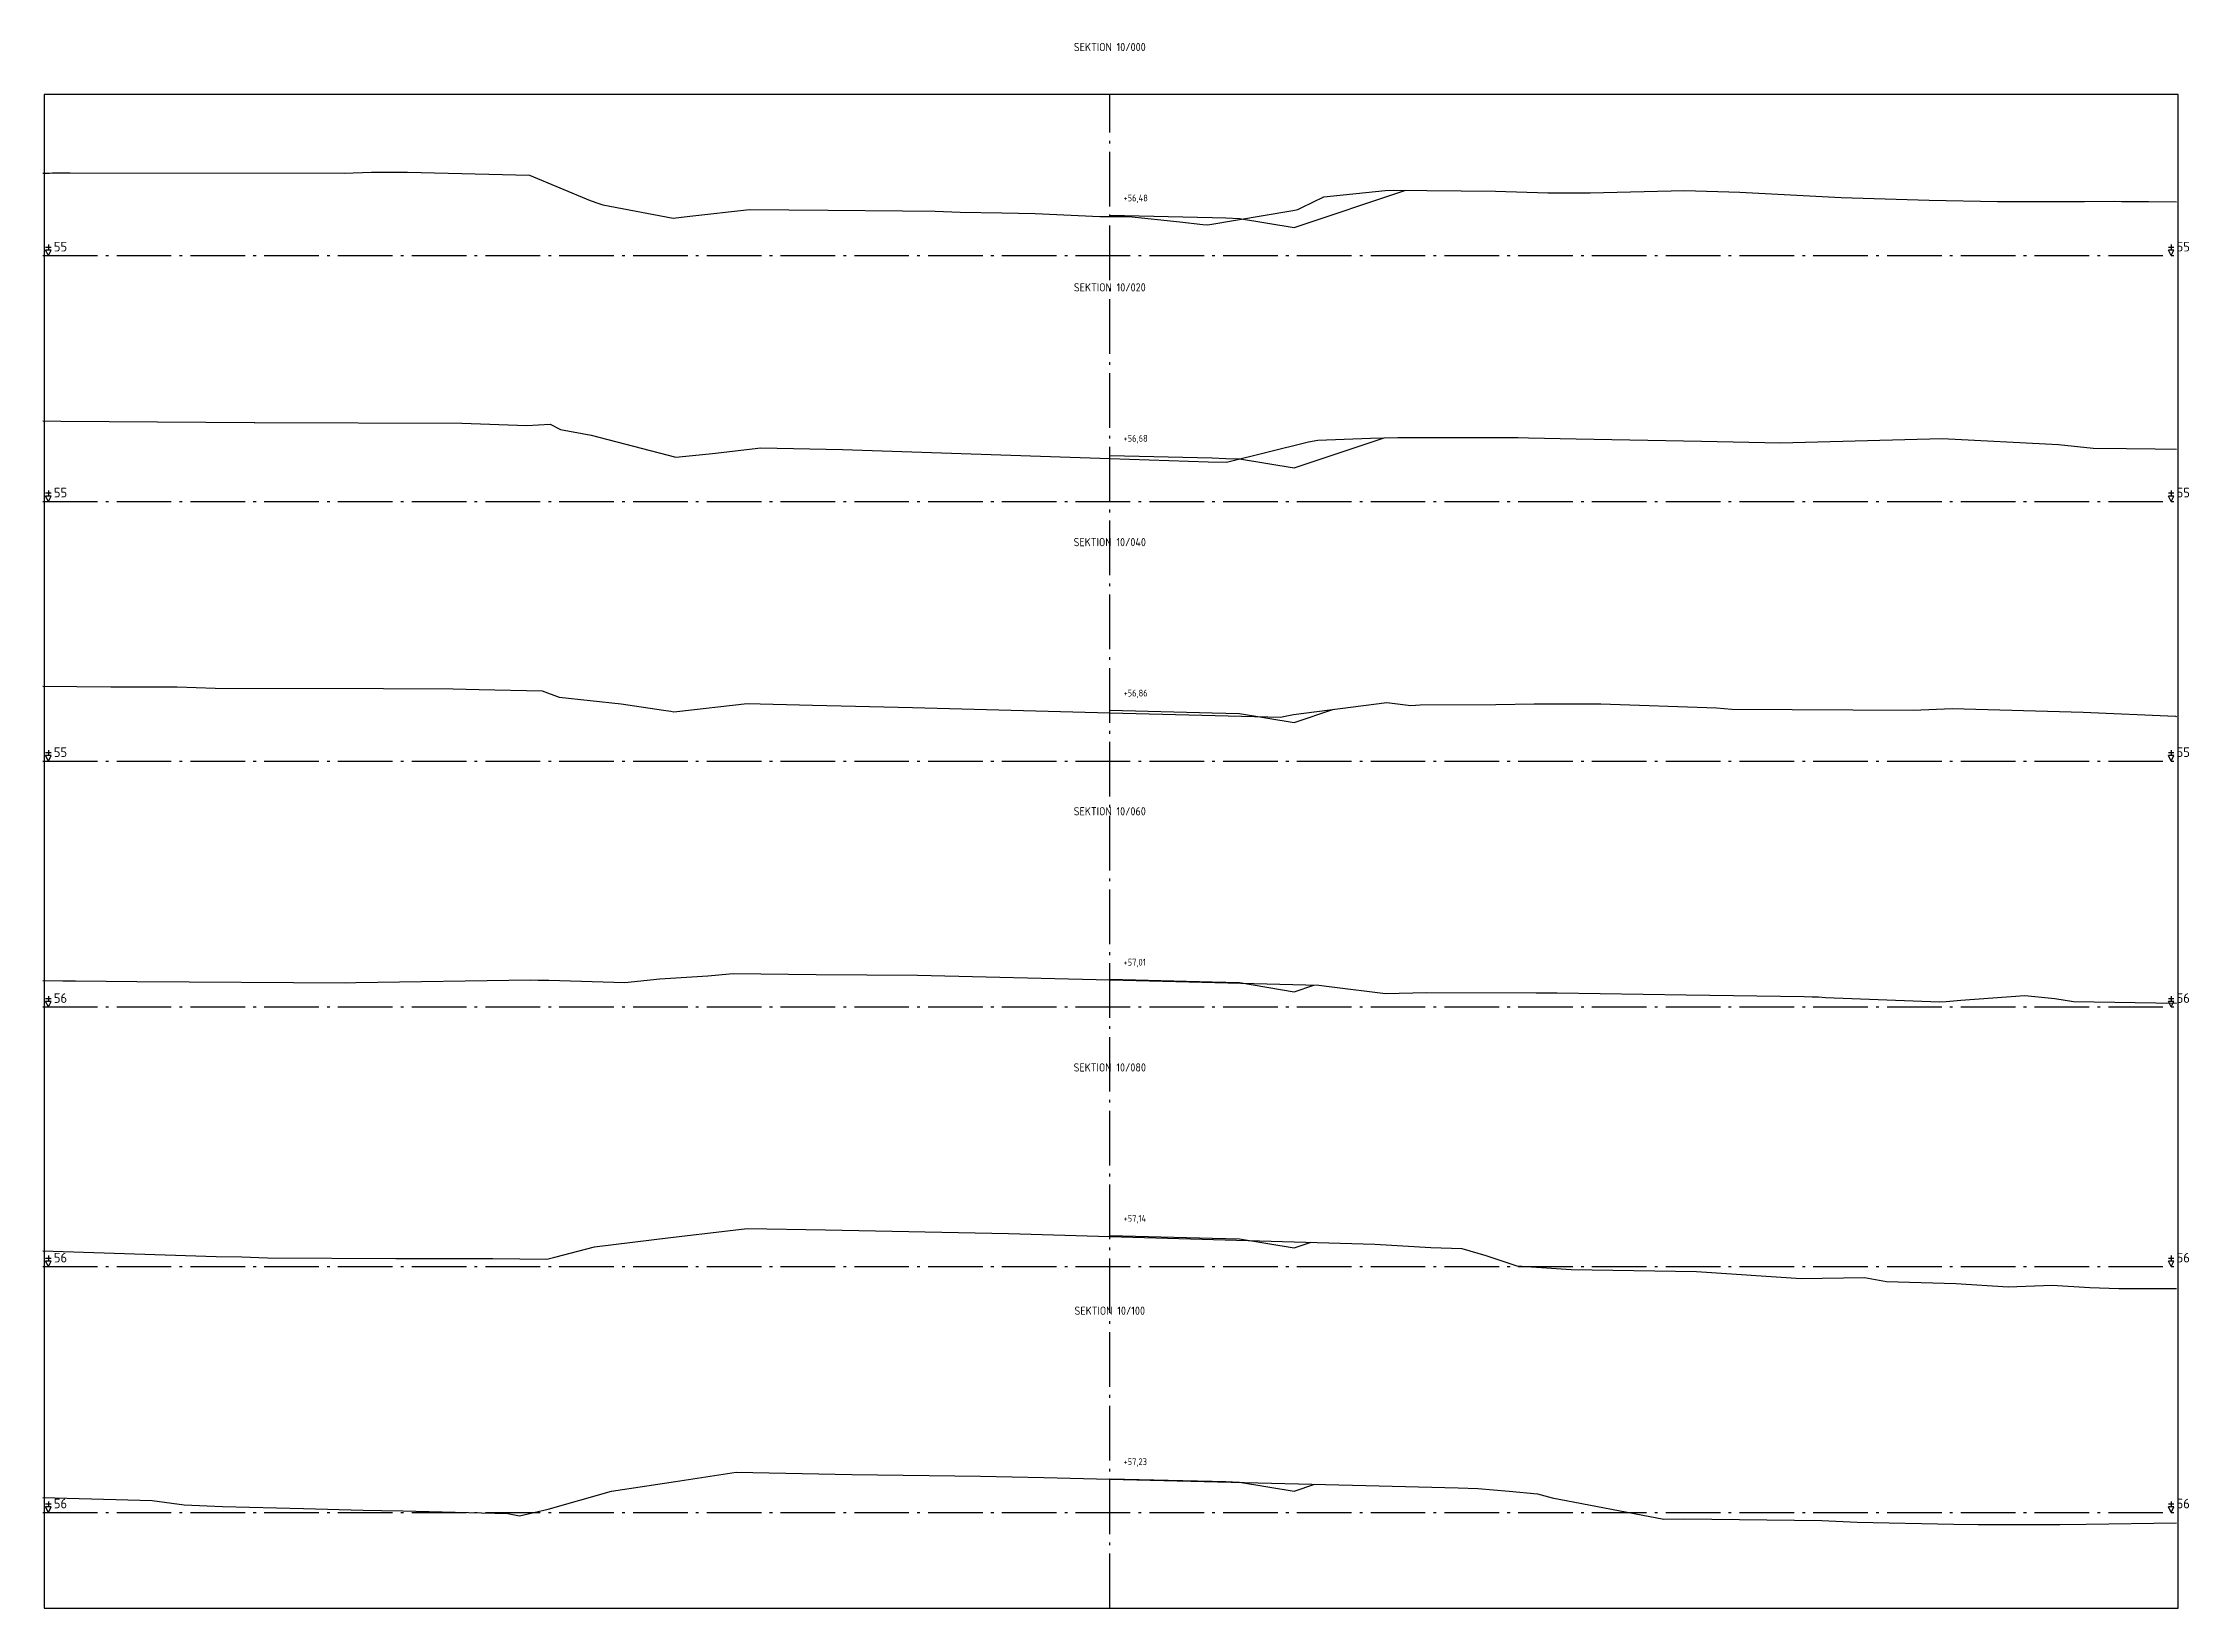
# Model space of a CAD drawing. Header units: metres. Extents: x 164066 to 165347, y 6228109 to 6230364.
# Drawn here: x 164667.3 to 164745.8, y 6229784.2 to 6229841.4 of the extents above; entities that cross this region are included whole.
import ezdxf
from ezdxf.enums import TextEntityAlignment as Align

# ---------------------------------------------------------------- set-up
doc = ezdxf.new("R2010")
doc.units = ezdxf.units.M
doc.header["$LTSCALE"] = 0.1
doc.linetypes.add('CENTRUMLINJE', pattern=[27, 20, -3, 1, -3])
for name, color, linetype in [('M-000', 7, 'Continuous'), ('M-372A', 3, 'Continuous'), ('M-374C', 6, 'Continuous'), ('M-378A', 7, 'CENTRUMLINJE'), ('M-378AT', 4, 'Continuous'), ('M-378B', 4, 'CENTRUMLINJE'), ('M-378BT', 4, 'Continuous'), ('T19202X', 4, 'Continuous')]:
    doc.layers.add(name, color=color, linetype=linetype)
doc.styles.add('ISO35', font='ISO3098', dxfattribs={"height": 3.5})
doc.styles.add('P_ISO_25', font='ISO', dxfattribs={"height": 2.5})
doc.styles.add('P_ISO_30', font='ISO', dxfattribs={"height": 3})

msp = doc.modelspace()

# ---------------------------------------------------------------- texts
at = {"layer": 'M-378AT', "style": 'ISO35'}
for s, p in [('55', (164667.664, 6229833.804)), ('55', (164745.364, 6229833.804)), ('55', (164667.664, 6229824.804)), ('55', (164745.364, 6229824.804)), ('55', (164667.664, 6229815.304)), ('55', (164745.364, 6229815.304)), ('56', (164667.664, 6229806.304)), ('56', (164745.364, 6229806.304)), ('56', (164667.664, 6229796.804)), ('56', (164745.364, 6229796.804)), ('56', (164667.664, 6229787.804)), ('56', (164745.364, 6229787.804))]:
    msp.add_text(s, height=0.35, dxfattribs=at).set_placement(p)
at = {"layer": 'M-378BT', "style": 'P_ISO_30'}
for s, p in [('SEKTION 10/000', (164706.314, 6229841.135)), ('SEKTION 10/020', (164706.314, 6229832.339)), ('SEKTION 10/040', (164706.314, 6229823.016)), ('SEKTION 10/060', (164706.314, 6229813.166)), ('SEKTION 10/080', (164706.314, 6229803.79)), ('SEKTION 10/100', (164706.314, 6229794.887))]:
    msp.add_text(s, height=0.3, dxfattribs=at).set_placement(p, align=Align.CENTER)
at = {"layer": 'M-378BT', "style": 'P_ISO_25'}
for s, p in [('+56,48', (164706.814, 6229835.635)), ('+56,68', (164706.814, 6229826.839)), ('+56,86', (164706.814, 6229817.516)), ('+57,01', (164706.814, 6229807.666)), ('+57,14', (164706.814, 6229798.29)), ('+57,23', (164706.814, 6229789.387))]:
    msp.add_text(s, height=0.25, dxfattribs=at).set_placement(p)

# ---------------------------------------------------------------- linework, layer by layer
at = {"layer": 'M-000'}
msp.add_lwpolyline([(164667.314, 6229784.154), (164745.414, 6229784.154), (164745.414, 6229839.554), (164667.314, 6229839.554), (164667.314, 6229784.154)], dxfattribs=at)
at = {"layer": 'M-372A', "color": 3, "linetype": 'Continuous'}
for points in [[(164667.264, 6229836.675), (164667.491, 6229836.675), (164667.612, 6229836.677), (164668.263, 6229836.678), (164678.286, 6229836.67), (164679.293, 6229836.71), (164680.613, 6229836.709), (164685.08, 6229836.594), (164687.296, 6229835.667), (164687.61, 6229835.561), (164687.755, 6229835.513), (164690.327, 6229835.019), (164690.947, 6229835.09), (164693.127, 6229835.342), (164696.006, 6229835.32), (164698.731, 6229835.292), (164699.922, 6229835.284), (164700.832, 6229835.243), (164702.359, 6229835.221), (164703.583, 6229835.195), (164705.95, 6229835.089), (164706.314, 6229835.085), (164707.015, 6229835.078), (164708.879, 6229834.894), (164709.721, 6229834.796), (164709.9, 6229834.778), (164713.012, 6229835.309), (164713.192, 6229835.343), (164713.338, 6229835.407), (164714.147, 6229835.802), (164716.398, 6229836.035), (164716.691, 6229836.045), (164717.92, 6229836.041), (164720.433, 6229836.01), (164722.344, 6229835.952), (164723.902, 6229835.948), (164727.349, 6229836.039), (164729.381, 6229835.973), (164733.086, 6229835.784), (164736.305, 6229835.676), (164738.803, 6229835.627), (164741.996, 6229835.63), (164743.072, 6229835.642), (164743.34, 6229835.638), (164744.337, 6229835.636), (164745.364, 6229835.626)], [(164667.264, 6229827.602), (164667.914, 6229827.591), (164674.998, 6229827.55), (164675.023, 6229827.55), (164682.596, 6229827.515), (164684.978, 6229827.435), (164685.834, 6229827.478), (164686.21, 6229827.292), (164687.333, 6229827.081), (164690.431, 6229826.271), (164691.768, 6229826.415), (164693.542, 6229826.622), (164696.526, 6229826.553), (164706.314, 6229826.228), (164709.91, 6229826.109), (164710.582, 6229826.088), (164713.592, 6229826.832), (164713.925, 6229826.903), (164715.852, 6229826.971), (164716.853, 6229826.991), (164716.889, 6229826.991), (164716.937, 6229826.99), (164716.996, 6229826.991), (164717.595, 6229826.991), (164721.262, 6229826.993), (164721.638, 6229826.987), (164723.384, 6229826.952), (164727.977, 6229826.867), (164730.867, 6229826.799), (164736.783, 6229826.959), (164741.038, 6229826.742), (164742.303, 6229826.607), (164743.526, 6229826.593), (164744.572, 6229826.577), (164745.364, 6229826.566)], [(164667.264, 6229817.889), (164669.748, 6229817.875), (164672.178, 6229817.867), (164673.563, 6229817.827), (164679.725, 6229817.806), (164682.279, 6229817.801), (164683.231, 6229817.775), (164685.536, 6229817.729), (164686.156, 6229817.49), (164688.428, 6229817.249), (164689.974, 6229817.02), (164690.247, 6229816.983), (164690.363, 6229816.96), (164690.468, 6229816.972), (164693.043, 6229817.256), (164695.431, 6229817.202), (164699.094, 6229817.117), (164706.314, 6229816.924), (164712.578, 6229816.756), (164712.668, 6229816.785), (164713.044, 6229816.859), (164716.45, 6229817.294), (164717.335, 6229817.185), (164717.679, 6229817.211), (164720.442, 6229817.222), (164721.849, 6229817.247), (164724.288, 6229817.251), (164728.516, 6229817.102), (164729.083, 6229817.057), (164735.72, 6229817.022), (164737.143, 6229817.08), (164741.94, 6229816.937), (164745.327, 6229816.791), (164745.364, 6229816.79)], [(164667.264, 6229807.125), (164667.99, 6229807.111), (164668.22, 6229807.113), (164668.453, 6229807.111), (164670.698, 6229807.087), (164678.356, 6229807.034), (164678.719, 6229807.049), (164685.12, 6229807.151), (164685.389, 6229807.131), (164685.776, 6229807.137), (164688.561, 6229807.046), (164689.847, 6229807.189), (164691.597, 6229807.295), (164692.532, 6229807.374), (164695.567, 6229807.337), (164699.27, 6229807.323), (164706.314, 6229807.146), (164709.208, 6229807.074), (164713.966, 6229806.949), (164714.44, 6229806.893), (164716.406, 6229806.652), (164717.907, 6229806.68), (164721.92, 6229806.673), (164722.695, 6229806.671), (164727.409, 6229806.599), (164731.726, 6229806.533), (164732.022, 6229806.524), (164732.253, 6229806.519), (164732.513, 6229806.499), (164736.681, 6229806.347), (164736.923, 6229806.359), (164737.465, 6229806.402), (164739.813, 6229806.568), (164740.91, 6229806.458), (164741.587, 6229806.359), (164745.364, 6229806.295)], [(164667.264, 6229797.23), (164673.607, 6229797.025), (164674.541, 6229797.012), (164675.488, 6229796.97), (164680.18, 6229796.947), (164683.726, 6229796.947), (164685.71, 6229796.922), (164685.999, 6229797), (164687.45, 6229797.374), (164690.238, 6229797.711), (164692.326, 6229797.959), (164693.044, 6229798.05), (164695.912, 6229797.993), (164702.606, 6229797.864), (164706.314, 6229797.757), (164716.02, 6229797.478), (164718.06, 6229797.354), (164719.196, 6229797.317), (164720.074, 6229797.052), (164721.209, 6229796.682), (164723.207, 6229796.54), (164727.785, 6229796.474), (164731.626, 6229796.217), (164733.935, 6229796.247), (164734.744, 6229796.104), (164737.282, 6229796.039), (164739.196, 6229795.907), (164740.811, 6229795.972), (164742.183, 6229795.883), (164743.251, 6229795.851), (164745.364, 6229795.851)], [(164667.264, 6229788.203), (164671.263, 6229788.088), (164672.437, 6229787.938), (164673.84, 6229787.867), (164676.796, 6229787.8), (164678.987, 6229787.733), (164679.652, 6229787.724), (164680.433, 6229787.714), (164684.282, 6229787.612), (164684.714, 6229787.536), (164685.756, 6229787.776), (164688.075, 6229788.429), (164690.416, 6229788.782), (164692.636, 6229789.127), (164696.877, 6229789.044), (164701.581, 6229788.984), (164703.902, 6229788.933), (164706.314, 6229788.872), (164715.684, 6229788.637), (164719.062, 6229788.557), (164719.785, 6229788.529), (164720.929, 6229788.43), (164721.967, 6229788.331), (164722.503, 6229788.186), (164726.592, 6229787.411), (164727.349, 6229787.418), (164732.373, 6229787.354), (164733.669, 6229787.297), (164737.198, 6229787.225), (164738.102, 6229787.214), (164741.083, 6229787.216), (164742.049, 6229787.226), (164745.364, 6229787.27)]]:
    msp.add_lwpolyline(points, dxfattribs=at)
at = {"layer": 'M-374C', "color": 6, "linetype": 'Continuous'}
for points in [[(164706.309, 6229835.135), (164706.31, 6229835.134), (164706.311, 6229835.135), (164706.312, 6229835.135), (164706.313, 6229835.135), (164706.314, 6229835.135), (164710.064, 6229835.041), (164710.564, 6229835.029), (164711.064, 6229835.016), (164713.064, 6229834.682), (164717.154, 6229836.044)], [(164706.309, 6229826.339), (164706.31, 6229826.338), (164706.311, 6229826.338), (164706.312, 6229826.338), (164706.313, 6229826.339), (164706.314, 6229826.339), (164710.064, 6229826.245), (164710.564, 6229826.232), (164711.064, 6229826.22), (164713.064, 6229825.886), (164716.354, 6229826.981)], [(164706.309, 6229817.016), (164706.31, 6229817.015), (164706.311, 6229817.016), (164706.312, 6229817.016), (164706.313, 6229817.016), (164706.314, 6229817.016), (164710.064, 6229816.922), (164710.564, 6229816.909), (164711.064, 6229816.897), (164713.064, 6229816.563), (164714.521, 6229817.048)], [(164706.309, 6229807.166), (164706.31, 6229807.166), (164706.311, 6229807.166), (164706.312, 6229807.166), (164706.313, 6229807.166), (164706.314, 6229807.166), (164710.064, 6229807.072), (164710.564, 6229807.06), (164711.064, 6229807.047), (164713.064, 6229806.713), (164713.787, 6229806.954)], [(164706.309, 6229797.79), (164706.31, 6229797.789), (164706.311, 6229797.79), (164706.312, 6229797.79), (164706.313, 6229797.79), (164706.314, 6229797.79), (164710.064, 6229797.696), (164710.564, 6229797.683), (164711.064, 6229797.671), (164713.064, 6229797.337), (164713.69, 6229797.545)], [(164706.309, 6229788.887), (164706.31, 6229788.886), (164706.311, 6229788.887), (164706.312, 6229788.887), (164706.313, 6229788.887), (164706.314, 6229788.887), (164710.064, 6229788.793), (164710.564, 6229788.781), (164711.064, 6229788.768), (164713.064, 6229788.434), (164713.816, 6229788.684)]]:
    msp.add_lwpolyline(points, dxfattribs=at)
at = {"layer": 'M-378A'}
for p, q in [((164667.264, 6229833.654), (164745.364, 6229833.654)), ((164667.264, 6229824.654), (164745.364, 6229824.654)), ((164667.264, 6229815.154), (164745.364, 6229815.154)), ((164667.264, 6229806.154), (164745.364, 6229806.154)), ((164667.264, 6229796.654), (164745.364, 6229796.654)), ((164667.264, 6229787.654), (164745.364, 6229787.654))]:
    msp.add_line(p, q, dxfattribs=at)
at = {"layer": 'M-378AT'}
for p, q in [((164667.564, 6229833.954), (164667.364, 6229833.954)), ((164667.464, 6229833.654), (164667.364, 6229833.854)), ((164667.564, 6229833.854), (164667.364, 6229833.854)), ((164667.464, 6229834.054), (164667.464, 6229833.854)), ((164667.464, 6229833.654), (164667.564, 6229833.854)), ((164745.264, 6229833.954), (164745.064, 6229833.954)), ((164745.164, 6229833.654), (164745.064, 6229833.854)), ((164745.264, 6229833.854), (164745.064, 6229833.854)), ((164745.164, 6229834.054), (164745.164, 6229833.854)), ((164745.164, 6229833.654), (164745.264, 6229833.854)), ((164667.564, 6229824.954), (164667.364, 6229824.954)), ((164667.464, 6229825.054), (164667.464, 6229824.854)), ((164745.264, 6229824.954), (164745.064, 6229824.954)), ((164745.164, 6229825.054), (164745.164, 6229824.854)), ((164667.464, 6229824.654), (164667.364, 6229824.854)), ((164667.564, 6229824.854), (164667.364, 6229824.854)), ((164667.464, 6229824.654), (164667.564, 6229824.854)), ((164745.164, 6229824.654), (164745.064, 6229824.854)), ((164745.264, 6229824.854), (164745.064, 6229824.854)), ((164745.164, 6229824.654), (164745.264, 6229824.854)), ((164667.564, 6229815.454), (164667.364, 6229815.454)), ((164667.464, 6229815.554), (164667.464, 6229815.354)), ((164745.264, 6229815.454), (164745.064, 6229815.454)), ((164745.164, 6229815.554), (164745.164, 6229815.354)), ((164667.464, 6229815.154), (164667.364, 6229815.354)), ((164667.564, 6229815.354), (164667.364, 6229815.354)), ((164667.464, 6229815.154), (164667.564, 6229815.354)), ((164745.164, 6229815.154), (164745.064, 6229815.354)), ((164745.264, 6229815.354), (164745.064, 6229815.354)), ((164745.164, 6229815.154), (164745.264, 6229815.354)), ((164667.564, 6229806.454), (164667.364, 6229806.454)), ((164667.464, 6229806.154), (164667.364, 6229806.354)), ((164667.564, 6229806.354), (164667.364, 6229806.354)), ((164667.464, 6229806.554), (164667.464, 6229806.354)), ((164667.464, 6229806.154), (164667.564, 6229806.354)), ((164745.264, 6229806.454), (164745.064, 6229806.454)), ((164745.164, 6229806.154), (164745.064, 6229806.354)), ((164745.264, 6229806.354), (164745.064, 6229806.354)), ((164745.164, 6229806.554), (164745.164, 6229806.354)), ((164745.164, 6229806.154), (164745.264, 6229806.354)), ((164667.564, 6229796.954), (164667.364, 6229796.954)), ((164667.464, 6229796.654), (164667.364, 6229796.854)), ((164667.564, 6229796.854), (164667.364, 6229796.854)), ((164667.464, 6229797.054), (164667.464, 6229796.854)), ((164667.464, 6229796.654), (164667.564, 6229796.854)), ((164745.264, 6229796.954), (164745.064, 6229796.954)), ((164745.164, 6229796.654), (164745.064, 6229796.854)), ((164745.264, 6229796.854), (164745.064, 6229796.854)), ((164745.164, 6229797.054), (164745.164, 6229796.854)), ((164745.164, 6229796.654), (164745.264, 6229796.854)), ((164667.564, 6229787.954), (164667.364, 6229787.954)), ((164667.464, 6229788.054), (164667.464, 6229787.854)), ((164745.264, 6229787.954), (164745.064, 6229787.954)), ((164745.164, 6229788.054), (164745.164, 6229787.854)), ((164667.464, 6229787.654), (164667.364, 6229787.854)), ((164667.564, 6229787.854), (164667.364, 6229787.854)), ((164667.464, 6229787.654), (164667.564, 6229787.854)), ((164745.164, 6229787.654), (164745.064, 6229787.854)), ((164745.264, 6229787.854), (164745.064, 6229787.854)), ((164745.164, 6229787.654), (164745.264, 6229787.854))]:
    msp.add_line(p, q, dxfattribs=at)
at = {"layer": 'M-378B', "linetype": 'CENTRUMLINJE'}
msp.add_line((164706.314, 6229784.154), (164706.314, 6229839.554), dxfattribs=at)
at = {"layer": 'T19202X'}
for centre in [(164706.314, 6229834.154), (164706.314, 6229825.154), (164706.314, 6229815.654), (164706.314, 6229805.154), (164706.314, 6229794.654), (164706.314, 6229786.154)]:
    msp.add_circle(centre, 0.001, dxfattribs=at)

msp.set_redraw_order([(e.dxf.handle, doc.entitydb.next_handle()) for e in msp.query("TEXT MTEXT ATTDEF DIMENSION ARC_DIMENSION")])  # texts and dimensions are drawn at this point

doc.saveas('drawing.dxf')
